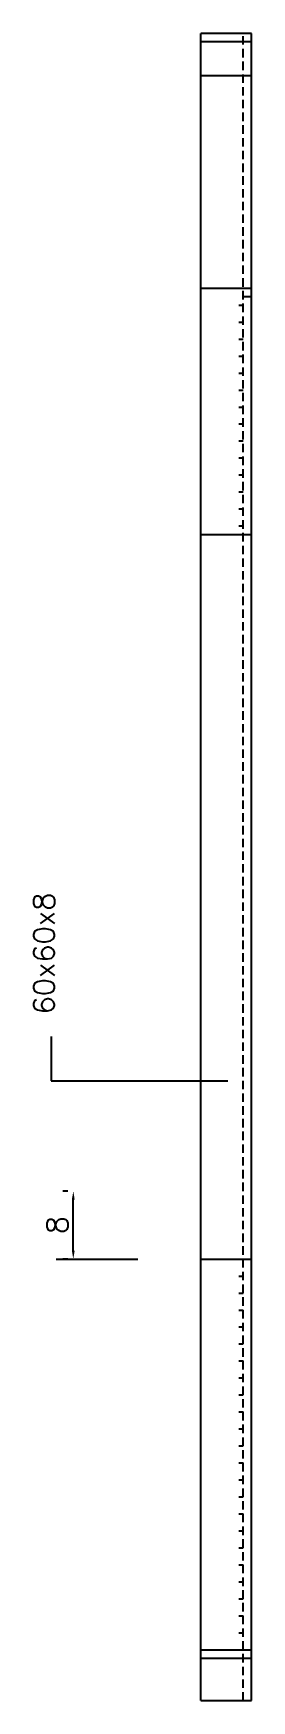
# Model space of a CAD drawing. Header units: metres. Extents: x 444 to 3227, y -3167 to -392.
# Drawn here: x 1472.3 to 1498, y -745.1 to -548.8 of the extents above; entities that cross this region are included whole.
import ezdxf

# ---------------------------------------------------------------- set-up
doc = ezdxf.new("R2010")
doc.units = ezdxf.units.M
doc.linetypes.add('DASHEDX2', pattern=[1.5, 1, -0.5])
doc.layers.get('DEFPOINTS').update_dxf_attribs({"linetype": 'CONTINUOUS'})
doc.layers.add('BANGUNAN', color=7, linetype='CONTINUOUS')
doc.layers.add('DIMENSI', color=7, linetype='CONTINUOUS')
doc.styles.get("Standard").update_dxf_attribs({"font": 'Simplex.shx', "height": 2.5})
doc.dimstyles.get("Standard").update_dxf_attribs({"dimtxt": 0.18, "dimasz": 0.18, "dimexe": 0.18, "dimexo": 0.0625, "dimgap": 0.09, "dimtad": 0, "dimtih": 1, "dimtoh": 1, "dimdec": 4, "dimzin": 0, "dimdsep": 46, "dimtxsty": 'Standard', "dimcen": 0.09, "dimadec": 0, "dimazin": 0, "dimtfac": 1, "dimtdec": 4, "dimtofl": 0, "dimtmove": 0, "dimatfit": 3, "dimfxl": 1, "dimtolj": 1, "dimtzin": 0, "dimarcsym": 0})

msp = doc.modelspace()

# ---------------------------------------------------------------- texts
at = {"layer": 'DIMENSI', "color": 2}
msp.add_text('60x60x8', height=2.5, rotation=90, dxfattribs=at).set_placement((1474.81566, -664.28422))

# ---------------------------------------------------------------- blocks, each defined once
blk = doc.blocks.new('*D71')
at = {"layer": 'DEFPOINTS', "color": 0}
for p in [(1477.02, -685.08), (1477.02, -685.08), (1477.02, -693.08)]:
    blk.add_point(p, dxfattribs=at)
at = {"layer": 'DIMENSI', "color": 1, "lineweight": -2}
for p, q in [((1476.39, -685.08), (1475.77, -685.08)), ((1477.02, -692.08), (1477.02, -686.08)), ((1476.39, -693.08), (1475.77, -693.08))]:
    blk.add_line(p, q, dxfattribs=at)
at = {"layer": 'DIMENSI', "color": 1}
for points in [[(1476.85, -686.08), (1477.18, -686.08), (1477.02, -685.08)], [(1476.85, -692.08), (1477.18, -692.08), (1477.02, -693.08)]]:
    blk.add_solid(points, dxfattribs=at)
at = {"layer": 'DIMENSI', "color": 2, "insert": (1475.14, -689.08), "char_height": 2.5, "attachment_point": 5, "rotation": 90}
blk.add_mtext('\\A1;8', dxfattribs=at)

# ---------------------------------------------------------------- dimensions: what is measured, and where the dimension line sits
at = {"layer": 'DIMENSI'}
dim = msp.add_aligned_dim(p1=(1477.01566, -693.08422), p2=(1477.01566, -685.08422), distance=0, dimstyle='Standard', override={"dimtxt": 1, "dimasz": 1, "dimexe": 1.25, "dimexo": 0.625, "dimgap": 0.625, "dimtad": 1, "dimtih": 0, "dimtoh": 0, "dimzin": 8, "dimlunit": 6, "dimcen": 1, "dimclrd": 1, "dimclre": 1, "dimclrt": 2, "dimtofl": 1}, dxfattribs=at)
dim.commit()
dim.dimension.update_dxf_attribs({"geometry": '*D71', "text_midpoint": (1475.14066, -689.08422)})

# ---------------------------------------------------------------- linework, layer by layer
at = {"layer": 'BANGUNAN', "color": 3}
for p, q in [((1492.01566, -745.08422), (1492.01566, -548.75516)), ((1498.01566, -745.08422), (1498.01566, -548.75516))]:
    msp.add_line(p, q, dxfattribs=at)
at = {"layer": 'BANGUNAN', "color": 2}
for p, q in [((1498.01566, -548.75516), (1492.01566, -548.75516)), ((1498.01566, -549.75516), (1492.01566, -549.75516)), ((1498.01566, -553.75516), (1492.01566, -553.75516)), ((1492.01566, -578.75516), (1498.01566, -578.75516)), ((1496.51566, -580.75516), (1497.01566, -580.75516)), ((1497.01566, -579.75516), (1498.01566, -579.75516)), ((1496.51566, -582.75516), (1497.01566, -582.75516)), ((1496.51566, -584.75516), (1497.01566, -584.75516)), ((1496.51566, -586.75516), (1497.01566, -586.75516)), ((1496.51566, -588.75516), (1497.01566, -588.75516)), ((1496.51566, -590.75516), (1497.01566, -590.75516)), ((1496.51566, -592.75516), (1497.01566, -592.75516)), ((1496.51566, -594.75516), (1497.01566, -594.75516)), ((1496.51566, -596.75516), (1497.01566, -596.75516)), ((1496.51566, -598.75516), (1497.01566, -598.75516)), ((1496.51566, -600.75516), (1497.01566, -600.75516)), ((1496.51566, -602.75516), (1497.01566, -602.75516)), ((1496.51566, -604.75516), (1497.01566, -604.75516)), ((1492.01566, -607.75516), (1498.01566, -607.75516)), ((1496.51566, -606.75516), (1497.01566, -606.75516)), ((1475.01566, -693.08422), (1484.61566, -693.08422)), ((1492.01566, -693.08422), (1498.01566, -693.08422)), ((1496.51566, -695.08422), (1497.01566, -695.08422)), ((1496.51566, -697.08422), (1497.01566, -697.08422)), ((1496.51566, -699.08422), (1497.01566, -699.08422)), ((1496.51566, -701.08422), (1497.01566, -701.08422)), ((1496.51566, -703.08422), (1497.01566, -703.08422)), ((1496.51566, -705.08422), (1497.01566, -705.08422)), ((1496.51566, -707.08422), (1497.01566, -707.08422)), ((1496.51566, -709.08422), (1497.01566, -709.08422)), ((1496.51566, -711.08422), (1497.01566, -711.08422)), ((1496.51566, -713.08422), (1497.01566, -713.08422)), ((1496.51566, -715.08422), (1497.01566, -715.08422)), ((1496.51566, -717.08422), (1497.01566, -717.08422)), ((1496.51566, -719.08422), (1497.01566, -719.08422)), ((1496.51566, -721.08422), (1497.01566, -721.08422)), ((1496.51566, -723.08422), (1497.01566, -723.08422)), ((1496.51566, -725.08422), (1497.01566, -725.08422)), ((1496.51566, -727.08422), (1497.01566, -727.08422)), ((1496.51566, -729.08422), (1497.01566, -729.08422)), ((1496.51566, -731.08422), (1497.01566, -731.08422)), ((1496.51566, -733.08422), (1497.01566, -733.08422)), ((1496.51566, -735.08422), (1497.01566, -735.08422)), ((1496.51566, -737.08422), (1497.01566, -737.08422)), ((1492.01566, -739.08422), (1498.01566, -739.08422)), ((1492.01566, -740.08422), (1498.01566, -740.08422)), ((1492.01566, -745.08422), (1498.01566, -745.08422))]:
    msp.add_line(p, q, dxfattribs=at)
at = {"layer": 'BANGUNAN', "color": 2, "linetype": 'DASHEDX2'}
msp.add_line((1497.01566, -745.08422), (1497.01566, -548.75516), dxfattribs=at)
at = {"layer": 'DIMENSI', "color": 2}
for p, q in [((1474.41566, -666.88422), (1474.41566, -672.08422)), ((1474.41566, -672.08422), (1495.21566, -672.08422))]:
    msp.add_line(p, q, dxfattribs=at)

msp.set_redraw_order([(e.dxf.handle, doc.entitydb.next_handle()) for e in msp.query("TEXT MTEXT ATTDEF DIMENSION ARC_DIMENSION")])  # texts and dimensions are drawn at this point

doc.saveas('drawing.dxf')
